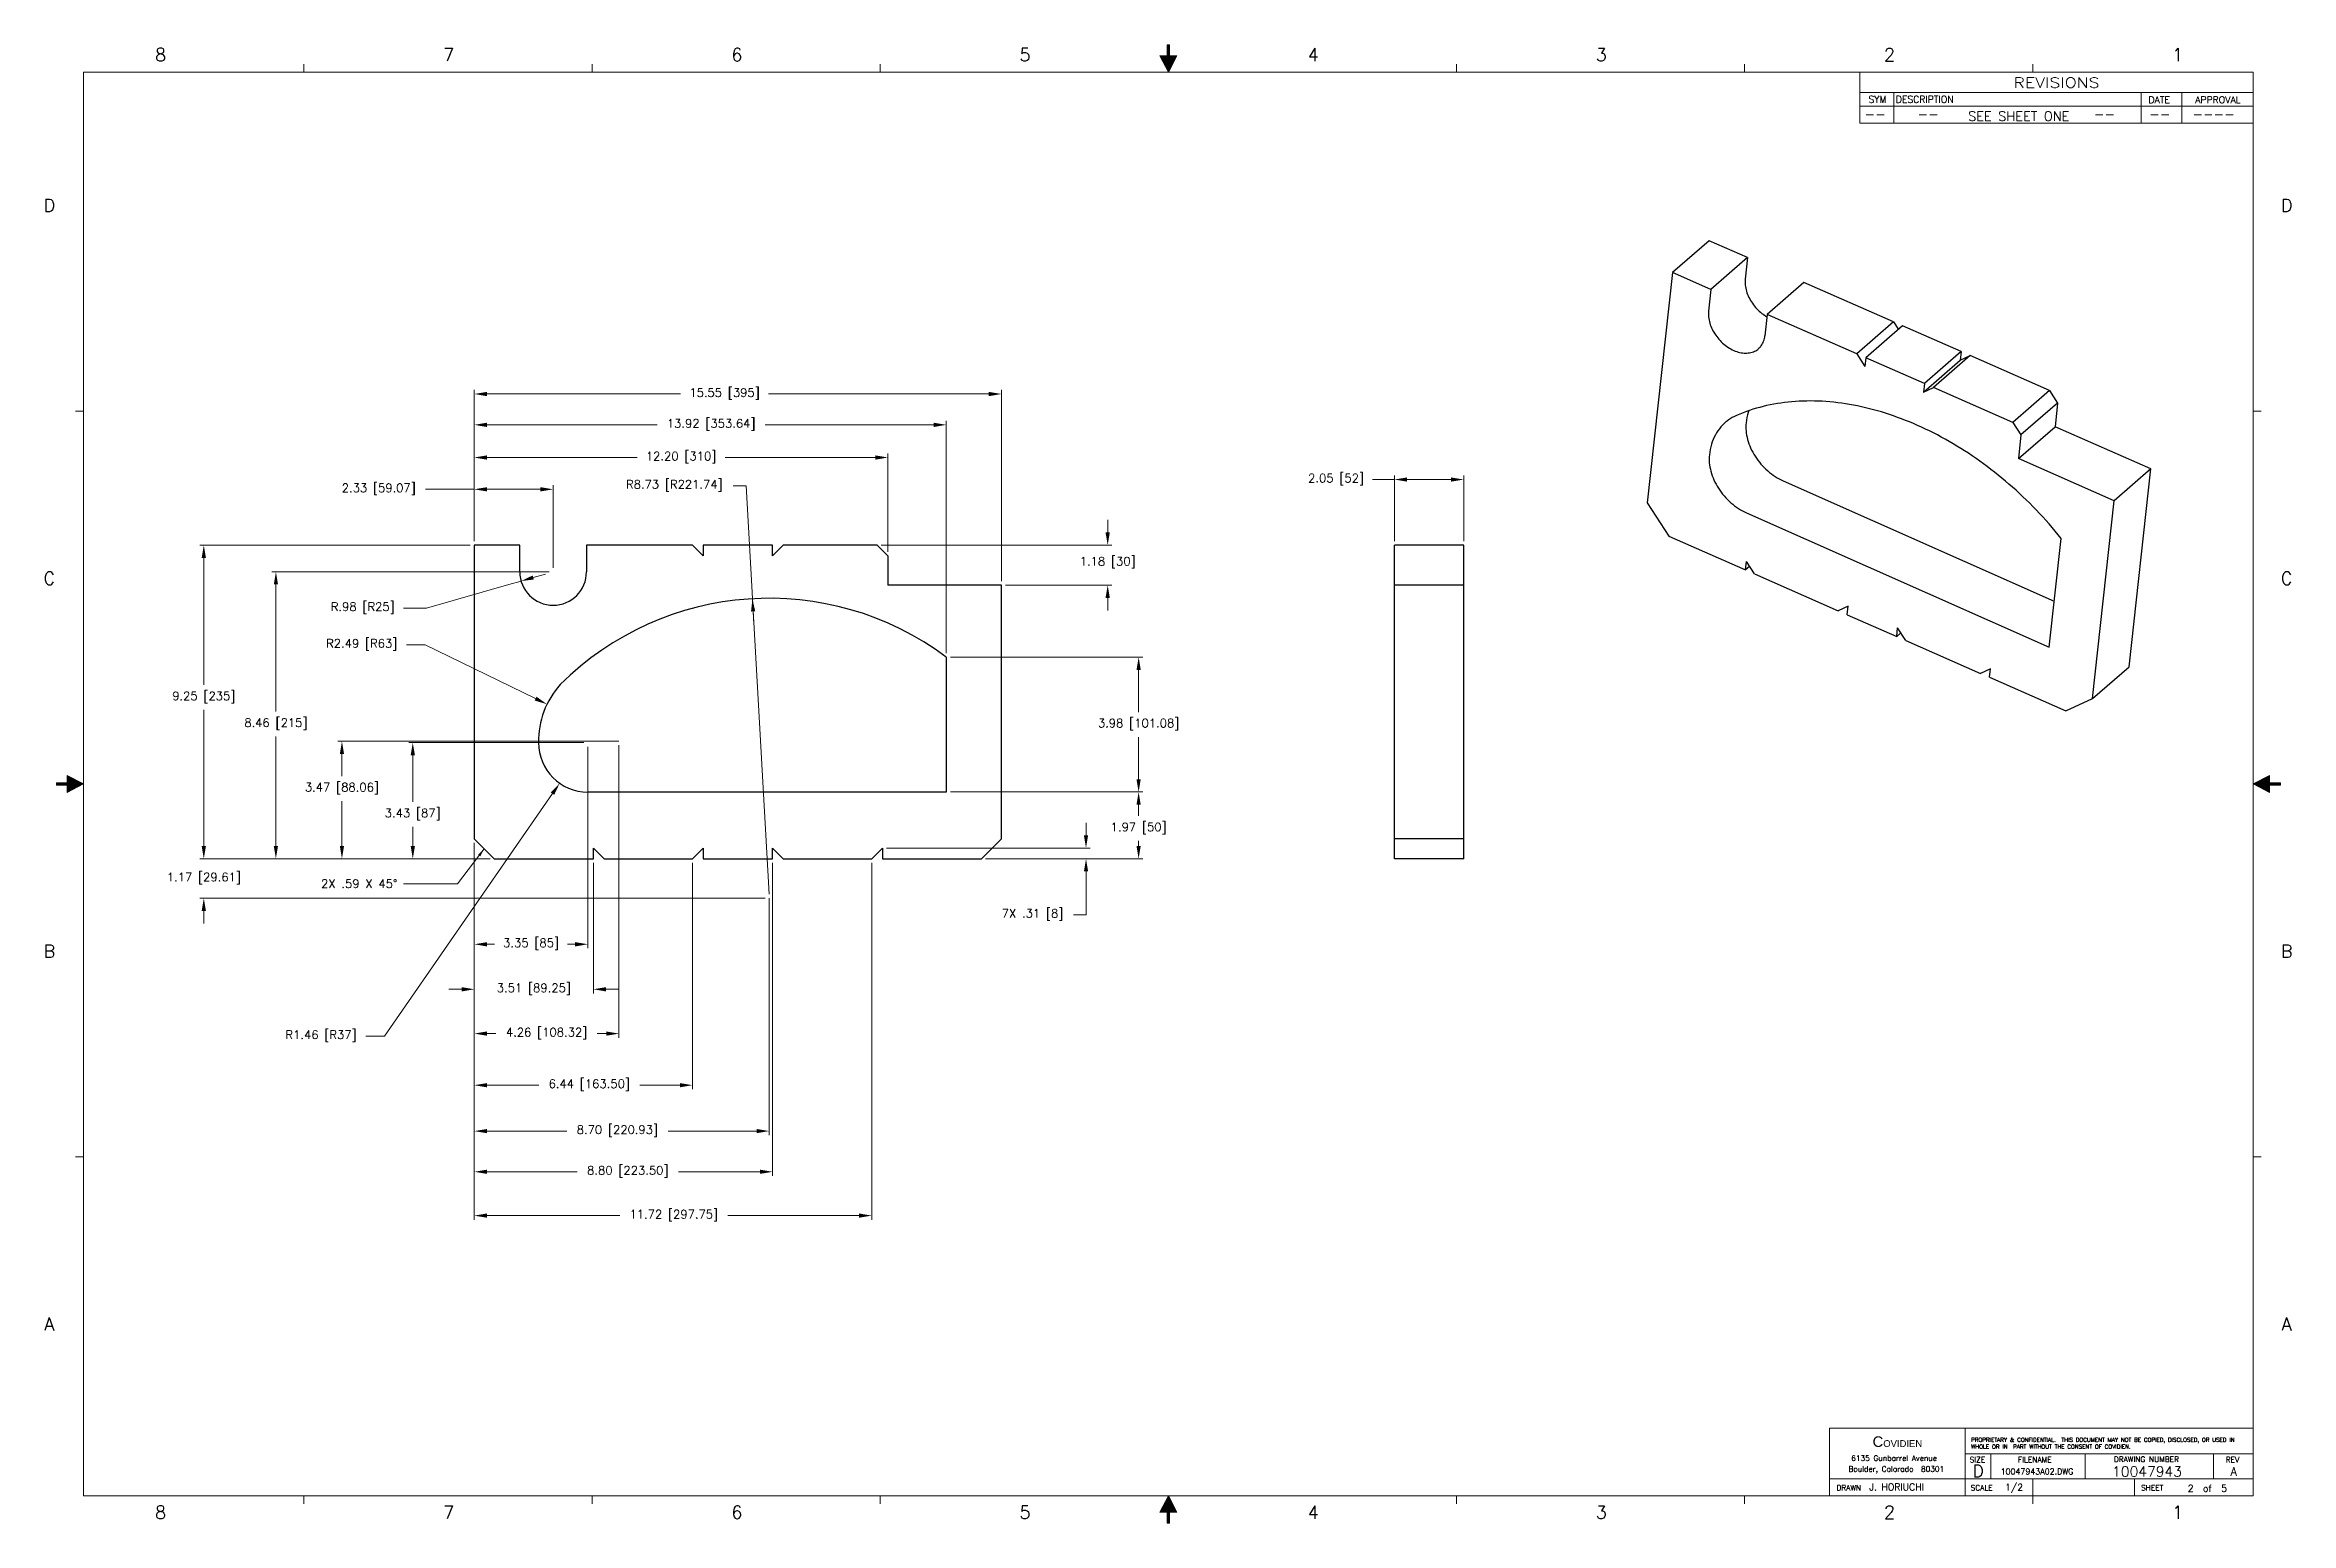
# Model space of a CAD drawing. Header units: inches. Extents: x -0.1 to 33.1, y 0.1 to 21.9.
import ezdxf
from ezdxf.enums import TextEntityAlignment as Align

# ---------------------------------------------------------------- set-up
doc = ezdxf.new("R2010")
doc.units = ezdxf.units.IN
doc.header["$LTSCALE"] = 1.87
doc.header["$MEASUREMENT"] = 0
doc.header["$PDMODE"] = 3
doc.header["$PDSIZE"] = 0.3125
doc.layers.get('0').update_dxf_attribs({"linetype": 'CONTINUOUS'})
doc.layers.get('Defpoints').update_dxf_attribs({"linetype": 'CONTINUOUS'})
for name, color, linetype in [('DIM', 7, 'CONTINUOUS'), ('DRAW', 4, 'CONTINUOUS'), ('OBJECT', 5, 'CONTINUOUS')]:
    doc.layers.add(name, color=color, linetype=linetype)
doc.styles.add('ROMANS', font='ROMANS.shx')
doc.styles.add('SIMPLEX', font='SIMPLEX')
doc.styles.get("Standard").update_dxf_attribs({"font": 'txt', "width": 0.8})
doc.styles.add('TB', font='SAS_____.PFB')
doc.dimstyles.get("Standard").update_dxf_attribs({"dimtxt": 0.15625, "dimasz": 0.1875, "dimexe": 0.18, "dimexo": 0.0625, "dimgap": 0.09, "dimtad": 0, "dimtih": 1, "dimtoh": 1, "dimzin": 4, "dimdsep": 46, "dimtxsty": 'Standard', "dimcen": 0.09, "dimadec": 0, "dimazin": 0, "dimtp": 0.01, "dimtm": 0.01, "dimtfac": 1, "dimtofl": 0, "dimtmove": 0, "dimatfit": 3, "dimfxl": 0, "dimtolj": 1, "dimtzin": 4, "dimarcsym": 0})

msp = doc.modelspace()

# ---------------------------------------------------------------- texts
at = {"layer": 'DIM', "lineweight": 0, "insert": (5.1261, 9.5292), "char_height": 0.125, "attachment_point": 6, "style": 'ROMANS'}
msp.add_mtext('\\A1;2X .59 X 45%%D', dxfattribs=at)

# ---------------------------------------------------------------- blocks, each defined once
blk = doc.blocks.new('PG-2')
at = {"layer": 'DIM', "style": 'ROMANS'}
for s, p in [('--', (-5.732, -0.691)), ('--', (-4.949, -0.69)), ('--', (-2.347, -0.69)), ('--', (-1.531, -0.69)), ('----', (-0.895, -0.689))]:
    blk.add_text(s, height=0.14, dxfattribs=at).set_placement(p)
blk.add_text('SEE SHEET ONE', height=0.14, dxfattribs=at).set_placement((-3.457, -0.72), align=Align.CENTER)
blk = doc.blocks.new('ANSI_D2')
at = {"layer": 'DIM', "lineweight": 0}
for p, q in [((26.7, 21.2), (32.5, 21.2)), ((26.7, 21.2), (32.5, 21.2)), ((26.7, 21), (32.5, 21)), ((26.7, 21), (32.5, 21)), ((27.2, 21.2), (27.2, 20.75)), ((27.2, 21.2), (27.2, 20.75)), ((30.85, 21.2), (30.85, 20.75)), ((30.85, 21.2), (30.85, 20.75)), ((31.45, 21.2), (31.45, 20.75)), ((31.45, 21.2), (31.45, 20.75))]:
    blk.add_line(p, q, dxfattribs=at)
at = {"layer": 'DRAW', "color": 5, "lineweight": 0}
for p, q in [((30.024, 1.12), (30.024, 0.75)), ((31.917, 1.12), (31.917, 0.75))]:
    blk.add_line(p, q, dxfattribs=at)
at = {"layer": 'OBJECT', "color": 5, "lineweight": 0}
for p, q in [((16.484, 21.902), (16.484, 21.741)), ((16.484, 21.902), (16.516, 21.902)), ((16.516, 21.902), (16.516, 21.741)), ((3.75, 21.5), (3.75, 21.62)), ((3.75, 21.5), (3.75, 21.62)), ((8, 21.5), (8, 21.62)), ((8, 21.5), (8, 21.62)), ((8, 21.5), (8, 21.62)), ((8, 21.5), (8, 21.62)), ((12.25, 21.5), (12.25, 21.62)), ((12.25, 21.5), (12.25, 21.62)), ((16.5, 21.5), (16.375, 21.741)), ((16.375, 21.741), (16.484, 21.741)), ((16.5, 21.806), (16.5, 21.5)), ((16.5, 21.5), (16.5, 21.806)), ((16.5, 21.5), (16.625, 21.741)), ((16.5, 21.62), (16.5, 21.5)), ((16.5, 21.62), (16.5, 21.5)), ((16.516, 21.741), (16.625, 21.741)), ((20.75, 21.5), (20.75, 21.62)), ((20.75, 21.5), (20.75, 21.62)), ((25, 21.5), (25, 21.62)), ((25, 21.5), (25, 21.62)), ((29.25, 21.5), (29.25, 21.62)), ((29.25, 21.5), (29.25, 21.62)), ((32.5, 21.5), (0.5, 21.5)), ((32.5, 21.5), (0.5, 21.5)), ((0.5, 21.5), (0.5, 0.5)), ((0.5, 21.5), (0.5, 0.5)), ((26.7, 21.5), (26.7, 20.75)), ((26.7, 21.5), (26.7, 20.75)), ((32.5, 0.5), (32.5, 21.5)), ((32.5, 0.5), (32.5, 21.5)), ((26.7, 20.75), (32.5, 20.75)), ((26.7, 20.75), (32.5, 20.75)), ((0.38, 16.5), (0.5, 16.5)), ((0.38, 16.5), (0.5, 16.5)), ((32.5, 16.5), (32.62, 16.5)), ((32.5, 16.5), (32.62, 16.5)), ((0.098, 11.016), (0.259, 11.016)), ((0.098, 11.016), (0.098, 10.984)), ((0.098, 10.984), (0.259, 10.984)), ((0.194, 11), (0.5, 11)), ((0.5, 11), (0.194, 11)), ((0.5, 11), (0.259, 11.125)), ((0.259, 11.125), (0.259, 11.016)), ((0.5, 11), (0.259, 10.875)), ((0.259, 10.984), (0.259, 10.875)), ((0.38, 11), (0.5, 11)), ((32.5, 11), (32.741, 11.125)), ((32.62, 11), (32.5, 11)), ((32.806, 11), (32.5, 11)), ((32.5, 11), (32.806, 11)), ((32.5, 11), (32.741, 10.875)), ((32.741, 11.125), (32.741, 11.016)), ((32.902, 11.016), (32.741, 11.016)), ((32.902, 10.984), (32.741, 10.984)), ((32.741, 10.984), (32.741, 10.875)), ((32.902, 11.016), (32.902, 10.984)), ((0.38, 5.5), (0.5, 5.5)), ((0.38, 5.5), (0.5, 5.5)), ((32.5, 5.5), (32.62, 5.5)), ((32.5, 5.5), (32.62, 5.5)), ((26.25, 1.5), (32.5, 1.5)), ((26.25, 1.5), (26.25, 0.5)), ((28.25, 1.5), (28.25, 0.5)), ((28.25, 1.12), (32.5, 1.12)), ((28.63, 1.12), (28.63, 0.75)), ((26.25, 0.75), (32.5, 0.75)), ((29.25, 0.75), (29.25, 0.5)), ((30.75, 0.75), (30.75, 0.5)), ((0.5, 0.5), (32.5, 0.5)), ((0.5, 0.5), (32.5, 0.5)), ((3.75, 0.38), (3.75, 0.5)), ((3.75, 0.38), (3.75, 0.5)), ((8, 0.38), (8, 0.5)), ((8, 0.38), (8, 0.5)), ((8, 0.38), (8, 0.5)), ((8, 0.38), (8, 0.5)), ((12.25, 0.38), (12.25, 0.5)), ((12.25, 0.38), (12.25, 0.5)), ((16.5, 0.5), (16.375, 0.259)), ((16.5, 0.38), (16.5, 0.5)), ((16.5, 0.194), (16.5, 0.5)), ((16.5, 0.5), (16.5, 0.194)), ((16.5, 0.5), (16.625, 0.259)), ((20.75, 0.38), (20.75, 0.5)), ((20.75, 0.38), (20.75, 0.5)), ((25, 0.38), (25, 0.5)), ((25, 0.38), (25, 0.5)), ((29.25, 0.38), (29.25, 0.5)), ((29.25, 0.38), (29.25, 0.5)), ((16.375, 0.259), (16.484, 0.259)), ((16.484, 0.098), (16.484, 0.259)), ((16.484, 0.098), (16.516, 0.098)), ((16.516, 0.098), (16.516, 0.259)), ((16.516, 0.259), (16.625, 0.259))]:
    blk.add_line(p, q, dxfattribs=at)
for points in [[(16.484, 21.902), (16.516, 21.902), (16.516, 21.741)], [(16.484, 21.902), (16.484, 21.741), (16.516, 21.741)], [(16.375, 21.741), (16.5, 21.5), (16.484, 21.741)], [(16.625, 21.741), (16.5, 21.5), (16.484, 21.741)], [(0.098, 11.016), (0.098, 10.984), (0.259, 10.984)], [(0.098, 11.016), (0.259, 11.016), (0.259, 10.984)], [(0.259, 11.125), (0.5, 11), (0.259, 11.016)], [(0.259, 10.875), (0.5, 11), (0.259, 11.016)], [(32.741, 11.125), (32.5, 11), (32.741, 11.016)], [(32.741, 10.875), (32.5, 11), (32.741, 11.016)], [(32.902, 11.016), (32.902, 10.984), (32.741, 10.984)], [(32.902, 11.016), (32.741, 11.016), (32.741, 10.984)], [(16.375, 0.259), (16.5, 0.5), (16.484, 0.259)], [(16.625, 0.259), (16.5, 0.5), (16.484, 0.259)], [(16.484, 0.098), (16.516, 0.098), (16.516, 0.259)], [(16.484, 0.098), (16.484, 0.259), (16.516, 0.259)]]:
    blk.add_solid(points, dxfattribs=at)
at = {"layer": 'OBJECT', "lineweight": 0}
blk.add_blockref('PG-2', (32.5, 21.5), dxfattribs=at)
at = {"layer": 'DIM', "lineweight": 0, "style": 'SIMPLEX', "width": 1.25}
blk.add_text('REVISIONS', height=0.15, dxfattribs=at).set_placement((29.6, 21.271), align=Align.CENTER)
blk.add_text('REVISIONS', height=0.15, dxfattribs=at).set_placement((29.6, 21.271), align=Align.CENTER)
at = {"layer": 'DIM', "lineweight": 0, "style": 'ROMANS'}
for s, height, p in [('SYM  DESCRIPTION ', 0.1, (26.826, 21.049)), ('DATE', 0.1, (30.956, 21.043)), ('APPROVAL', 0.1, (31.646, 21.043)), ('6135 Gunbarrel Avenue', 0.08, (26.571, 1.015)), ('Boulder, Colorado  80301', 0.08, (26.531, 0.856))]:
    blk.add_text(s, height=height, dxfattribs=at).set_placement(p)
at = {"layer": 'DIM', "color": 7, "lineweight": 0, "style": 'SIMPLEX'}
for s, p in [('SIZE', (28.319, 0.993)), ('FILENAME', (29.031, 0.993)), ('REV', (32.096, 0.993)), ('DRAWN', (26.354, 0.579)), ('SCALE', (28.334, 0.579)), ('SHEET', (30.847, 0.579))]:
    blk.add_text(s, height=0.08, dxfattribs=at).set_placement(p)
blk.add_text('DRAWING NUMBER', height=0.08, dxfattribs=at).set_placement((30.926, 0.999), align=Align.CENTER)
at = {"layer": 'DIM', "lineweight": 0, "insert": (26.887, 1.377), "char_height": 0.156, "width": 0.743, "attachment_point": 1, "style": 'TB'}
blk.add_mtext('C\\H0.1;OVIDIEN', dxfattribs=at)
at = {"layer": 'DIM', "color": 1, "lineweight": 0, "insert": (28.34, 1.356), "char_height": 0.06, "width": 4.22832, "attachment_point": 1, "style": 'SIMPLEX'}
blk.add_mtext('PROPRIETARY & CONFIDENTIAL.  THIS DOCUMENT MAY NOT BE COPIED, DISCLOSED, OR USED IN WHOLE OR IN  PART WITHOUT THE CONSENT OF COVIDIEN.', dxfattribs=at)
at = {"layer": 'DIM', "lineweight": 0, "style": 'ROMANS'}
blk.add_attdef('DRAWN_BY', (26.838, 0.58), '', height=0.1, dxfattribs=at)
for tag, height, p in [('SCALE', 0.1, (28.973, 0.619)), ('FILE_REF', 0.0852, (29.312, 0.859)), ('DWG-NO', 0.15, (30.935, 0.858)), ('SHT_NO', 0.1, (31.825, 0.611)), ('REV', 0.125, (32.214, 0.858))]:
    blk.add_attdef(tag, text='', height=height, dxfattribs=at).set_placement(p, align=Align.MIDDLE)
at = {"layer": 'OBJECT', "color": 5, "lineweight": 0, "style": 'SIMPLEX'}
for s, height, p in [('8', 0.19, (1.636, 21.662)), ('8', 0.19, (1.636, 21.662)), ('7', 0.19, (5.886, 21.662)), ('7', 0.19, (5.886, 21.662)), ('6', 0.19, (10.136, 21.662)), ('6', 0.19, (10.136, 21.662)), ('5', 0.19, (14.386, 21.662)), ('5', 0.19, (14.386, 21.662)), ('4', 0.19, (18.636, 21.662)), ('4', 0.19, (18.636, 21.662)), ('3', 0.19, (22.886, 21.662)), ('3', 0.19, (22.886, 21.662)), ('2', 0.19, (27.136, 21.662)), ('2', 0.19, (27.136, 21.662)), ('1', 0.19, (31.386, 21.662)), ('1', 0.19, (31.386, 21.662)), ('D', 0.19, (-0.006, 19.439)), ('D', 0.19, (-0.006, 19.439)), ('D', 0.19, (32.994, 19.439)), ('D', 0.19, (32.994, 19.439)), ('C', 0.19, (-0.006, 13.939)), ('C', 0.19, (-0.006, 13.939)), ('C', 0.19, (32.994, 13.939)), ('C', 0.19, (32.994, 13.939)), ('B', 0.19, (-0.006, 8.439)), ('B', 0.19, (-0.006, 8.439)), ('B', 0.19, (32.994, 8.439)), ('B', 0.19, (32.994, 8.439)), ('A', 0.19, (-0.006, 2.939)), ('A', 0.19, (-0.006, 2.939)), ('A', 0.19, (32.994, 2.939)), ('A', 0.19, (32.994, 2.939)), ('D', 0.18, (28.444, 0.775)), ('8', 0.19, (1.636, 0.162)), ('8', 0.19, (1.636, 0.162)), ('7', 0.19, (5.886, 0.162)), ('7', 0.19, (5.886, 0.162)), ('6', 0.19, (10.136, 0.162)), ('6', 0.19, (10.136, 0.162)), ('5', 0.19, (14.386, 0.162)), ('5', 0.19, (14.386, 0.162)), ('4', 0.19, (18.636, 0.162)), ('4', 0.19, (18.636, 0.162)), ('3', 0.19, (22.886, 0.162)), ('3', 0.19, (22.886, 0.162)), ('2', 0.19, (27.136, 0.162)), ('2', 0.19, (27.136, 0.162)), ('1', 0.19, (31.386, 0.162)), ('1', 0.19, (31.386, 0.162))]:
    blk.add_text(s, height=height, dxfattribs=at).set_placement(p, align=Align.CENTER)
blk = doc.blocks.new('*D2')
at = {"layer": 'Defpoints', "color": 0, "lineweight": 0}
for p in [(14.038, 16.753), (6.262, 14.523), (14.038, 13.933)]:
    blk.add_point(p, dxfattribs=at)
at = {"layer": 'DIM', "color": 0, "lineweight": 0}
for p, q in [((6.262, 14.583), (6.262, 16.813)), ((6.449, 16.753), (9.304, 16.753)), ((13.851, 16.753), (10.603, 16.753)), ((14.038, 13.993), (14.038, 16.813))]:
    blk.add_line(p, q, dxfattribs=at)
for points in [[(6.449, 16.784), (6.449, 16.721), (6.262, 16.753)], [(13.851, 16.784), (13.851, 16.721), (14.038, 16.753)]]:
    blk.add_solid(points, dxfattribs=at)
at = {"layer": 'DIM', "color": 0, "lineweight": 0, "insert": (9.954, 16.753), "char_height": 0.125, "attachment_point": 5, "style": 'ROMANS'}
blk.add_mtext('\\A1;15.55 [395]', dxfattribs=at)
blk = doc.blocks.new('*D3')
at = {"layer": 'Defpoints', "color": 0, "lineweight": 0}
for p in [(2.273, 14.523), (6.262, 14.523), (6.558, 9.897)]:
    blk.add_point(p, dxfattribs=at)
at = {"layer": 'DIM', "color": 0, "lineweight": 0}
for p, q in [((6.202, 14.523), (2.213, 14.523)), ((2.273, 14.336), (2.273, 12.463)), ((2.273, 10.084), (2.273, 12.093)), ((6.498, 9.897), (2.213, 9.897))]:
    blk.add_line(p, q, dxfattribs=at)
for points in [[(2.241, 14.336), (2.304, 14.336), (2.273, 14.523)], [(2.241, 10.084), (2.304, 10.084), (2.273, 9.897)]]:
    blk.add_solid(points, dxfattribs=at)
at = {"layer": 'DIM', "color": 0, "lineweight": 0, "insert": (2.273, 12.278), "char_height": 0.125, "attachment_point": 5, "style": 'ROMANS'}
blk.add_mtext('\\A1;9.25 [235]', dxfattribs=at)
blk = doc.blocks.new('*D4')
at = {"layer": 'Defpoints', "color": 0, "lineweight": 0}
for p in [(3.336, 14.13), (7.425, 14.13), (6.558, 9.897)]:
    blk.add_point(p, dxfattribs=at)
at = {"layer": 'DIM', "color": 0, "lineweight": 0}
for p, q in [((7.365, 14.13), (3.276, 14.13)), ((3.336, 13.943), (3.336, 12.069)), ((3.336, 10.084), (3.336, 11.699)), ((6.498, 9.897), (3.276, 9.897))]:
    blk.add_line(p, q, dxfattribs=at)
for points in [[(3.305, 13.943), (3.367, 13.943), (3.336, 14.13)], [(3.305, 10.084), (3.367, 10.084), (3.336, 9.897)]]:
    blk.add_solid(points, dxfattribs=at)
at = {"layer": 'DIM', "color": 0, "lineweight": 0, "insert": (3.336, 11.884), "char_height": 0.125, "attachment_point": 5, "style": 'ROMANS'}
blk.add_mtext('\\A1;8.46 [215]', dxfattribs=at)
blk = doc.blocks.new('*D5')
at = {"layer": 'Defpoints', "color": 0, "lineweight": 0}
for p in [(5.355, 11.61), (7.937, 11.61), (6.558, 9.897)]:
    blk.add_point(p, dxfattribs=at)
at = {"layer": 'DIM', "color": 0, "lineweight": 0}
for p, q in [((7.877, 11.61), (5.295, 11.61)), ((5.355, 11.423), (5.355, 10.737)), ((5.355, 10.084), (5.355, 10.366)), ((6.498, 9.897), (5.295, 9.897))]:
    blk.add_line(p, q, dxfattribs=at)
for points in [[(5.324, 11.423), (5.387, 11.423), (5.355, 11.61)], [(5.324, 10.084), (5.387, 10.084), (5.355, 9.897)]]:
    blk.add_solid(points, dxfattribs=at)
at = {"layer": 'DIM', "color": 0, "lineweight": 0, "insert": (5.355, 10.551), "char_height": 0.125, "attachment_point": 5, "style": 'ROMANS'}
blk.add_mtext('\\A1;3.43 [87]', dxfattribs=at)
blk = doc.blocks.new('*D6')
at = {"layer": 'Defpoints', "color": 0, "lineweight": 0}
for p in [(4.31, 11.631), (8.455, 11.631), (6.558, 9.897)]:
    blk.add_point(p, dxfattribs=at)
at = {"layer": 'DIM', "color": 0, "lineweight": 0}
for p, q in [((8.395, 11.631), (4.25, 11.631)), ((4.31, 11.444), (4.31, 11.118)), ((4.31, 10.084), (4.31, 10.747)), ((6.498, 9.897), (4.25, 9.897))]:
    blk.add_line(p, q, dxfattribs=at)
for points in [[(4.279, 11.444), (4.341, 11.444), (4.31, 11.631)], [(4.279, 10.084), (4.341, 10.084), (4.31, 9.897)]]:
    blk.add_solid(points, dxfattribs=at)
at = {"layer": 'DIM', "color": 0, "lineweight": 0, "insert": (4.31, 10.932), "char_height": 0.125, "attachment_point": 5, "style": 'ROMANS'}
blk.add_mtext('\\A1;3.47 [88.06]', dxfattribs=at)
blk = doc.blocks.new('*D7')
at = {"layer": 'Defpoints', "color": 0, "lineweight": 0}
for p in [(7.937, 11.61), (6.262, 10.193), (7.937, 8.636)]:
    blk.add_point(p, dxfattribs=at)
at = {"layer": 'DIM', "color": 0, "lineweight": 0}
for p, q in [((7.937, 11.55), (7.937, 8.576)), ((6.262, 10.133), (6.262, 8.576)), ((6.449, 8.636), (6.56, 8.636)), ((7.75, 8.636), (7.639, 8.636))]:
    blk.add_line(p, q, dxfattribs=at)
for points in [[(6.449, 8.667), (6.449, 8.604), (6.262, 8.636)], [(7.75, 8.667), (7.75, 8.604), (7.937, 8.636)]]:
    blk.add_solid(points, dxfattribs=at)
at = {"layer": 'DIM', "color": 0, "lineweight": 0, "insert": (7.1, 8.636), "char_height": 0.125, "attachment_point": 5, "style": 'ROMANS'}
blk.add_mtext('\\A1;3.35 [85]', dxfattribs=at)
blk = doc.blocks.new('*D8')
at = {"layer": 'Defpoints', "color": 0, "lineweight": 0}
for p in [(8.395, 11.631), (6.262, 10.193), (8.395, 7.318)]:
    blk.add_point(p, dxfattribs=at)
at = {"layer": 'DIM', "color": 0, "lineweight": 0}
for p, q in [((8.395, 11.571), (8.395, 7.258)), ((6.262, 10.133), (6.262, 7.258)), ((6.449, 7.318), (6.581, 7.318)), ((8.208, 7.318), (8.076, 7.318))]:
    blk.add_line(p, q, dxfattribs=at)
for points in [[(6.449, 7.35), (6.449, 7.287), (6.262, 7.318)], [(8.208, 7.35), (8.208, 7.287), (8.395, 7.318)]]:
    blk.add_solid(points, dxfattribs=at)
at = {"layer": 'DIM', "color": 0, "lineweight": 0, "insert": (7.329, 7.318), "char_height": 0.125, "attachment_point": 5, "style": 'ROMANS'}
blk.add_mtext('\\A1;4.26 [108.32]', dxfattribs=at)
blk = doc.blocks.new('*D9')
at = {"layer": 'Defpoints', "color": 0, "lineweight": 0}
for p in [(6.262, 10.193), (8.019, 9.897), (8.019, 7.972)]:
    blk.add_point(p, dxfattribs=at)
at = {"layer": 'DIM', "color": 0, "lineweight": 0}
for p, q in [((6.262, 10.133), (6.262, 7.912)), ((8.019, 9.837), (8.019, 7.912)), ((6.075, 7.972), (5.888, 7.972)), ((8.206, 7.972), (8.393, 7.972))]:
    blk.add_line(p, q, dxfattribs=at)
for points in [[(6.075, 8.003), (6.075, 7.94), (6.262, 7.972)], [(8.206, 8.003), (8.206, 7.94), (8.019, 7.972)]]:
    blk.add_solid(points, dxfattribs=at)
at = {"layer": 'DIM', "color": 0, "lineweight": 0, "insert": (7.141, 7.972), "char_height": 0.125, "attachment_point": 5, "style": 'ROMANS'}
blk.add_mtext('\\A1;3.51 [89.25]', dxfattribs=at)
blk = doc.blocks.new('*D10')
at = {"layer": 'Defpoints', "color": 0, "lineweight": 0}
for p in [(6.262, 10.193), (9.481, 9.897), (9.481, 6.557)]:
    blk.add_point(p, dxfattribs=at)
at = {"layer": 'DIM', "color": 0, "lineweight": 0}
for p, q in [((6.262, 10.133), (6.262, 6.497)), ((9.481, 9.837), (9.481, 6.497)), ((6.449, 6.557), (7.213, 6.557)), ((9.294, 6.557), (8.702, 6.557))]:
    blk.add_line(p, q, dxfattribs=at)
for points in [[(6.449, 6.588), (6.449, 6.526), (6.262, 6.557)], [(9.294, 6.588), (9.294, 6.526), (9.481, 6.557)]]:
    blk.add_solid(points, dxfattribs=at)
at = {"layer": 'DIM', "color": 0, "lineweight": 0, "insert": (7.958, 6.557), "char_height": 0.125, "attachment_point": 5, "style": 'ROMANS'}
blk.add_mtext('\\A1;6.44 [163.50]', dxfattribs=at)
blk = doc.blocks.new('*D11')
at = {"layer": 'Defpoints', "color": 0, "lineweight": 0}
for p in [(6.262, 10.193), (10.662, 9.897), (10.662, 5.28)]:
    blk.add_point(p, dxfattribs=at)
at = {"layer": 'DIM', "color": 0, "lineweight": 0}
for p, q in [((6.262, 10.133), (6.262, 5.22)), ((10.662, 9.837), (10.662, 5.22)), ((6.449, 5.28), (7.78, 5.28)), ((10.475, 5.28), (9.275, 5.28))]:
    blk.add_line(p, q, dxfattribs=at)
for points in [[(6.449, 5.311), (6.449, 5.249), (6.262, 5.28)], [(10.475, 5.311), (10.475, 5.249), (10.662, 5.28)]]:
    blk.add_solid(points, dxfattribs=at)
at = {"layer": 'DIM', "color": 0, "lineweight": 0, "insert": (8.527, 5.28), "char_height": 0.125, "attachment_point": 5, "style": 'ROMANS'}
blk.add_mtext('\\A1;8.80 [223.50]', dxfattribs=at)
blk = doc.blocks.new('*D12')
at = {"layer": 'Defpoints', "color": 0, "lineweight": 0}
for p in [(6.262, 10.193), (12.124, 9.897), (12.124, 4.633)]:
    blk.add_point(p, dxfattribs=at)
at = {"layer": 'DIM', "color": 0, "lineweight": 0}
for p, q in [((6.262, 10.133), (6.262, 4.573)), ((12.124, 9.837), (12.124, 4.573)), ((6.449, 4.633), (8.407, 4.633)), ((11.937, 4.633), (10.003, 4.633))]:
    blk.add_line(p, q, dxfattribs=at)
for points in [[(6.449, 4.665), (6.449, 4.602), (6.262, 4.633)], [(11.937, 4.665), (11.937, 4.602), (12.124, 4.633)]]:
    blk.add_solid(points, dxfattribs=at)
at = {"layer": 'DIM', "color": 0, "lineweight": 0, "insert": (9.205, 4.633), "char_height": 0.125, "attachment_point": 5, "style": 'ROMANS'}
blk.add_mtext('\\A1;11.72 [297.75]', dxfattribs=at)
blk = doc.blocks.new('*D13')
at = {"layer": 'Defpoints', "color": 0, "lineweight": 0}
for p in [(13.224, 16.298), (6.262, 14.523), (13.224, 12.871)]:
    blk.add_point(p, dxfattribs=at)
at = {"layer": 'DIM', "color": 0, "lineweight": 0}
for p, q in [((6.262, 14.583), (6.262, 16.358)), ((6.449, 16.298), (8.958, 16.298)), ((13.037, 16.298), (10.555, 16.298)), ((13.224, 12.931), (13.224, 16.358))]:
    blk.add_line(p, q, dxfattribs=at)
for points in [[(6.449, 16.329), (6.449, 16.266), (6.262, 16.298)], [(13.037, 16.329), (13.037, 16.266), (13.224, 16.298)]]:
    blk.add_solid(points, dxfattribs=at)
at = {"layer": 'DIM', "color": 0, "lineweight": 0, "insert": (9.756, 16.298), "char_height": 0.125, "attachment_point": 5, "style": 'ROMANS'}
blk.add_mtext('\\A1;13.92 [353.64]', dxfattribs=at)
blk = doc.blocks.new('*D14')
at = {"layer": 'Defpoints', "color": 0, "lineweight": 0}
for p in [(6.262, 10.193), (10.612, 9.375), (10.612, 5.88)]:
    blk.add_point(p, dxfattribs=at)
at = {"layer": 'DIM', "color": 0, "lineweight": 0}
for p, q in [((6.262, 10.133), (6.262, 5.82)), ((10.612, 9.315), (10.612, 5.82)), ((6.449, 5.88), (7.626, 5.88)), ((10.425, 5.88), (9.121, 5.88))]:
    blk.add_line(p, q, dxfattribs=at)
for points in [[(6.449, 5.911), (6.449, 5.849), (6.262, 5.88)], [(10.425, 5.911), (10.425, 5.849), (10.612, 5.88)]]:
    blk.add_solid(points, dxfattribs=at)
at = {"layer": 'DIM', "color": 0, "lineweight": 0, "insert": (8.373, 5.88), "char_height": 0.125, "attachment_point": 5, "style": 'ROMANS'}
blk.add_mtext('\\A1;8.70 [220.93]', dxfattribs=at)
blk = doc.blocks.new('*D15')
at = {"layer": 'Defpoints', "color": 0, "lineweight": 0}
for p in [(12.281, 10.055), (15.285, 10.055), (13.743, 9.897)]:
    blk.add_point(p, dxfattribs=at)
at = {"layer": 'DIM', "color": 0, "lineweight": 0}
for p, q in [((15.285, 10.242), (15.285, 10.429)), ((12.341, 10.055), (15.345, 10.055)), ((13.803, 9.897), (15.345, 9.897)), ((15.285, 9.71), (15.285, 9.072)), ((15.285, 9.072), (15.098, 9.072))]:
    blk.add_line(p, q, dxfattribs=at)
for points in [[(15.254, 10.242), (15.316, 10.242), (15.285, 10.055)], [(15.254, 9.71), (15.316, 9.71), (15.285, 9.897)]]:
    blk.add_solid(points, dxfattribs=at)
at = {"layer": 'DIM', "color": 0, "lineweight": 0, "insert": (14.496, 9.072), "char_height": 0.125, "attachment_point": 5, "style": 'ROMANS'}
blk.add_mtext('\\A1;7X .31 [8]', dxfattribs=at)
blk = doc.blocks.new('*D16')
at = {"layer": 'Defpoints', "color": 0, "lineweight": 0}
for p in [(13.224, 10.882), (16.061, 10.882), (13.743, 9.897)]:
    blk.add_point(p, dxfattribs=at)
at = {"layer": 'DIM', "color": 0, "lineweight": 0}
for p, q in [((13.284, 10.882), (16.121, 10.882)), ((16.061, 10.695), (16.061, 10.531)), ((16.061, 10.084), (16.061, 10.16)), ((13.803, 9.897), (16.121, 9.897))]:
    blk.add_line(p, q, dxfattribs=at)
for points in [[(16.03, 10.695), (16.092, 10.695), (16.061, 10.882)], [(16.03, 10.084), (16.092, 10.084), (16.061, 9.897)]]:
    blk.add_solid(points, dxfattribs=at)
at = {"layer": 'DIM', "color": 0, "lineweight": 0, "insert": (16.061, 10.345), "char_height": 0.125, "attachment_point": 5, "style": 'ROMANS'}
blk.add_mtext('\\A1;1.97 [50]', dxfattribs=at)
blk = doc.blocks.new('*D17')
at = {"layer": 'Defpoints', "color": 0, "lineweight": 0}
for p in [(13.224, 12.871), (16.061, 12.871), (13.224, 10.882)]:
    blk.add_point(p, dxfattribs=at)
at = {"layer": 'DIM', "color": 0, "lineweight": 0}
for p, q in [((13.284, 12.871), (16.121, 12.871)), ((16.061, 12.684), (16.061, 12.062)), ((16.061, 11.069), (16.061, 11.691)), ((13.284, 10.882), (16.121, 10.882))]:
    blk.add_line(p, q, dxfattribs=at)
for points in [[(16.03, 12.684), (16.092, 12.684), (16.061, 12.871)], [(16.03, 11.069), (16.092, 11.069), (16.061, 10.882)]]:
    blk.add_solid(points, dxfattribs=at)
at = {"layer": 'DIM', "color": 0, "lineweight": 0, "insert": (16.061, 11.877), "char_height": 0.125, "attachment_point": 5, "style": 'ROMANS'}
blk.add_mtext('\\A1;3.98 [101.08]', dxfattribs=at)
blk = doc.blocks.new('*D18')
at = {"layer": 'Defpoints', "color": 0, "lineweight": 0}
for p in [(7.425, 15.347), (6.262, 14.523), (7.425, 14.13)]:
    blk.add_point(p, dxfattribs=at)
at = {"layer": 'DIM', "color": 0, "lineweight": 0}
for p, q in [((6.262, 15.347), (5.541, 15.347)), ((6.262, 14.583), (6.262, 15.407)), ((7.238, 15.347), (6.449, 15.347)), ((7.425, 14.19), (7.425, 15.407))]:
    blk.add_line(p, q, dxfattribs=at)
for points in [[(6.449, 15.378), (6.449, 15.316), (6.262, 15.347)], [(7.238, 15.378), (7.238, 15.316), (7.425, 15.347)]]:
    blk.add_solid(points, dxfattribs=at)
at = {"layer": 'DIM', "color": 0, "lineweight": 0, "insert": (4.853, 15.347), "char_height": 0.125, "attachment_point": 5, "style": 'ROMANS'}
blk.add_mtext('\\A1;2.33 [59.07]', dxfattribs=at)
blk = doc.blocks.new('*D19')
at = {"layer": 'Defpoints', "color": 0, "lineweight": 0}
for p in [(6.558, 9.897), (2.273, 9.315), (10.612, 9.315)]:
    blk.add_point(p, dxfattribs=at)
at = {"layer": 'DIM', "color": 0, "lineweight": 0}
for p, q in [((2.273, 10.084), (2.273, 10.271)), ((6.498, 9.897), (2.213, 9.897)), ((10.552, 9.315), (2.213, 9.315)), ((2.273, 9.128), (2.273, 8.941))]:
    blk.add_line(p, q, dxfattribs=at)
for points in [[(2.241, 10.084), (2.304, 10.084), (2.273, 9.897)], [(2.241, 9.128), (2.304, 9.128), (2.273, 9.315)]]:
    blk.add_solid(points, dxfattribs=at)
at = {"layer": 'DIM', "color": 0, "lineweight": 0, "insert": (2.273, 9.606), "char_height": 0.125, "attachment_point": 5, "style": 'ROMANS'}
blk.add_mtext('\\A1;1.17 [29.61]', dxfattribs=at)
blk = doc.blocks.new('*D20')
at = {"layer": 'Defpoints', "color": 0, "lineweight": 0}
for p in [(10.365, 13.732), (10.612, 9.375)]:
    blk.add_point(p, dxfattribs=at)
at = {"layer": 'DIM', "color": 0, "lineweight": 0}
for p, q in [((10.083, 15.4), (10.27, 15.4)), ((10.27, 15.4), (10.354, 13.919)), ((10.365, 13.732), (10.354, 13.919)), ((10.612, 9.375), (10.365, 13.732)), ((10.375, 13.546), (10.386, 13.359))]:
    blk.add_line(p, q, dxfattribs=at)
blk.add_solid([(10.406, 13.548), (10.344, 13.544), (10.365, 13.732)], dxfattribs=at)
at = {"layer": 'DIM', "color": 0, "lineweight": 0, "insert": (9.213, 15.4), "char_height": 0.125, "attachment_point": 5, "style": 'ROMANS'}
blk.add_mtext('\\A1;R8.73 [R221.74]', dxfattribs=at)
blk = doc.blocks.new('*D21')
at = {"layer": 'Defpoints', "color": 0, "lineweight": 0}
for p in [(7.937, 11.61), (7.522, 11.011)]:
    blk.add_point(p, dxfattribs=at)
at = {"layer": 'DIM', "color": 0, "lineweight": 0}
for p, q in [((4.937, 7.281), (7.416, 10.858)), ((4.664, 7.281), (4.937, 7.281))]:
    blk.add_line(p, q, dxfattribs=at)
blk.add_solid([(7.39, 10.875), (7.441, 10.84), (7.522, 11.011)], dxfattribs=at)
at = {"layer": 'DIM', "color": 0, "lineweight": 0, "insert": (4.002, 7.281), "char_height": 0.125, "attachment_point": 5, "style": 'ROMANS'}
blk.add_mtext('\\A1;R1.46 [R37]', dxfattribs=at)
blk = doc.blocks.new('*D22')
at = {"layer": 'Defpoints', "color": 0, "lineweight": 0}
for p in [(7.335, 12.177), (8.455, 11.631)]:
    blk.add_point(p, dxfattribs=at)
at = {"layer": 'DIM', "color": 0, "lineweight": 0}
for p, q in [((5.264, 13.053), (5.538, 13.053)), ((5.538, 13.053), (7.167, 12.259))]:
    blk.add_line(p, q, dxfattribs=at)
blk.add_solid([(7.18, 12.287), (7.153, 12.231), (7.335, 12.177)], dxfattribs=at)
at = {"layer": 'DIM', "color": 0, "lineweight": 0, "insert": (4.602, 13.053), "char_height": 0.125, "attachment_point": 5, "style": 'ROMANS'}
blk.add_mtext('\\A1;R2.49 [R63]', dxfattribs=at)
blk = doc.blocks.new('*D23')
at = {"layer": 'Defpoints', "color": 0, "lineweight": 0}
for p in [(6.952, 13.994), (7.425, 14.13)]:
    blk.add_point(p, dxfattribs=at)
at = {"layer": 'DIM', "color": 0, "lineweight": 0}
for p, q in [((5.556, 13.595), (6.772, 13.943)), ((6.952, 13.994), (6.772, 13.943)), ((7.132, 14.046), (7.312, 14.097)), ((5.22, 13.595), (5.556, 13.595))]:
    blk.add_line(p, q, dxfattribs=at)
blk.add_solid([(7.123, 14.076), (7.14, 14.016), (6.952, 13.994)], dxfattribs=at)
at = {"layer": 'DIM', "color": 0, "lineweight": 0, "insert": (4.618, 13.595), "char_height": 0.125, "attachment_point": 5, "style": 'ROMANS'}
blk.add_mtext('\\A1;R.98 [R25]', dxfattribs=at)
blk = doc.blocks.new('*D24')
at = {"layer": 'Defpoints', "color": 0, "lineweight": 0}
for p in [(20.857, 15.491), (19.834, 14.523), (20.857, 14.523)]:
    blk.add_point(p, dxfattribs=at)
at = {"layer": 'DIM', "color": 0, "lineweight": 0}
for p, q in [((19.834, 15.491), (19.513, 15.491)), ((19.834, 14.583), (19.834, 15.551)), ((20.67, 15.491), (20.021, 15.491)), ((20.857, 14.583), (20.857, 15.551))]:
    blk.add_line(p, q, dxfattribs=at)
for points in [[(20.021, 15.522), (20.021, 15.46), (19.834, 15.491)], [(20.67, 15.522), (20.67, 15.46), (20.857, 15.491)]]:
    blk.add_solid(points, dxfattribs=at)
at = {"layer": 'DIM', "color": 0, "lineweight": 0, "insert": (18.973, 15.491), "char_height": 0.125, "attachment_point": 5, "style": 'ROMANS'}
blk.add_mtext('\\A1;2.05 [52]', dxfattribs=at)
blk = doc.blocks.new('*D26')
at = {"layer": 'Defpoints', "color": 0, "lineweight": 0}
for p in [(12.364, 15.816), (6.262, 14.523), (12.364, 14.366)]:
    blk.add_point(p, dxfattribs=at)
at = {"layer": 'DIM', "color": 0, "lineweight": 0}
for p, q in [((6.262, 14.583), (6.262, 15.876)), ((6.449, 15.816), (8.663, 15.816)), ((12.177, 15.816), (9.963, 15.816)), ((12.364, 14.426), (12.364, 15.876))]:
    blk.add_line(p, q, dxfattribs=at)
for points in [[(6.449, 15.847), (6.449, 15.784), (6.262, 15.816)], [(12.177, 15.847), (12.177, 15.784), (12.364, 15.816)]]:
    blk.add_solid(points, dxfattribs=at)
at = {"layer": 'DIM', "color": 0, "lineweight": 0, "insert": (9.313, 15.816), "char_height": 0.125, "attachment_point": 5, "style": 'ROMANS'}
blk.add_mtext('\\A1;12.20 [310]', dxfattribs=at)
blk = doc.blocks.new('*D27')
at = {"layer": 'Defpoints', "color": 0, "lineweight": 0}
for p in [(12.206, 14.523), (15.605, 14.523), (14.038, 13.933)]:
    blk.add_point(p, dxfattribs=at)
at = {"layer": 'DIM', "color": 0, "lineweight": 0}
for p, q in [((15.605, 14.71), (15.605, 14.897)), ((12.266, 14.523), (15.665, 14.523)), ((14.098, 13.933), (15.665, 13.933)), ((15.605, 13.746), (15.605, 13.559))]:
    blk.add_line(p, q, dxfattribs=at)
for points in [[(15.573, 14.71), (15.636, 14.71), (15.605, 14.523)], [(15.573, 13.746), (15.636, 13.746), (15.605, 13.933)]]:
    blk.add_solid(points, dxfattribs=at)
at = {"layer": 'DIM', "color": 0, "lineweight": 0, "insert": (15.605, 14.265), "char_height": 0.125, "attachment_point": 5, "style": 'ROMANS'}
blk.add_mtext('\\A1;1.18 [30]', dxfattribs=at)

# ---------------------------------------------------------------- dimensions: what is measured, and where the dimension line sits
at = {"layer": 'DIM', "lineweight": 0}
for base, p1, p2, picture, middle in [((14.0381, 16.7527), (6.2625, 14.5234), (14.0381, 13.9328), '*D2', (9.9536, 16.7527)), ((13.224, 16.2976), (6.2625, 14.5234), (13.224, 12.8714), '*D13', (9.7564, 16.2976)), ((20.8574, 15.4912), (19.8338, 14.5234), (20.8574, 14.5234), '*D24', (18.9735, 15.4912)), ((7.4252, 15.3471), (6.2625, 14.5234), (7.4252, 14.1297), '*D18', (4.8529, 15.3471)), ((9.481, 6.5573), (6.2625, 10.1926), (9.481, 9.8974), '*D10', (7.9577, 6.5573)), ((10.6621, 5.2799), (6.2625, 10.1926), (10.6621, 9.8974), '*D11', (8.5275, 5.2799)), ((12.1237, 4.6335), (6.2625, 10.1926), (12.1237, 9.8974), '*D12', (9.205, 4.6335)), ((10.6115, 5.8801), (6.2625, 10.1926), (10.6115, 9.3746), '*D14', (8.3735, 5.8801))]:
    dim = msp.add_linear_dim(base=base, p1=p1, p2=p2, dimstyle='Standard', override={"dimtxt": 0.125, "dimasz": 0.187, "dimexe": 0.06, "dimexo": 0.06, "dimlfac": 2, "dimdsep": 0, "dimtxsty": 'ROMANS', "dimcen": 0, "dimtp": 0, "dimtm": 0, "dimtzin": 0, "dimlwd": 0, "dimlwe": 0}, dxfattribs=at)
    dim.commit()
    dim.dimension.update_dxf_attribs({"geometry": picture, "text_midpoint": middle, "dimtype": 160})
for base, p1, p2, picture, middle in [((12.3635, 15.8156), (6.2625, 14.5234), (12.3635, 14.3659), '*D26', (9.313, 15.8156)), ((8.3949, 7.3184), (6.2625, 10.1926), (8.3949, 11.6308), '*D8', (7.3287, 7.3184)), ((7.9372, 8.6356), (6.2625, 10.1926), (7.9372, 11.61), '*D7', (7.0998, 8.6356)), ((8.0194, 7.9716), (6.2625, 10.1926), (8.0194, 9.8974), '*D9', (7.1409, 7.9716))]:
    dim = msp.add_linear_dim(base=base, p1=p1, p2=p2, dimstyle='Standard', override={"dimtxt": 0.125, "dimasz": 0.187, "dimexe": 0.06, "dimexo": 0.06, "dimlfac": 2, "dimdsep": 0, "dimtxsty": 'ROMANS', "dimcen": 0, "dimtp": 0, "dimtm": 0, "dimtzin": 0, "dimlwd": 0, "dimlwe": 0}, dxfattribs=at)
    dim.commit()
    dim.dimension.update_dxf_attribs({"geometry": picture, "text_midpoint": middle})
for center, mpoint, override, picture, middle in [((10.6115, 9.3746), (10.3646, 13.7325), {"dimtxt": 0.125, "dimasz": 0.187, "dimexe": 0.06, "dimexo": 0.06, "dimlfac": 2, "dimdsep": 0, "dimtxsty": 'ROMANS', "dimcen": 0.06, "dimtp": 0, "dimtm": 0, "dimtofl": 1, "dimtmove": 1, "dimtzin": 0, "dimlwd": 0, "dimlwe": 0}, '*D20', (10.2701, 15.4)), ((7.4252, 14.1297), (6.9521, 13.9942), {"dimtxt": 0.125, "dimasz": 0.187, "dimexe": 0.06, "dimexo": 0.06, "dimlfac": 2, "dimdsep": 0, "dimtxsty": 'ROMANS', "dimcen": 0, "dimtp": 0, "dimtm": 0, "dimtzin": 0, "dimlwd": 0, "dimlwe": 0}, '*D23', (4.6182, 13.5946)), ((8.4549, 11.6308), (7.3347, 12.1768), {"dimtxt": 0.125, "dimasz": 0.187, "dimexe": 0.06, "dimexo": 0.06, "dimlfac": 2, "dimdsep": 0, "dimtxsty": 'ROMANS', "dimcen": 0, "dimtp": 0, "dimtm": 0, "dimtzin": 0, "dimlwd": 0, "dimlwe": 0}, '*D22', (4.6025, 13.0526)), ((7.9372, 11.61), (7.5223, 11.0113), {"dimtxt": 0.125, "dimasz": 0.187, "dimexe": 0.06, "dimexo": 0.06, "dimlfac": 2, "dimdsep": 0, "dimtxsty": 'ROMANS', "dimcen": 0, "dimtp": 0, "dimtm": 0, "dimtzin": 0, "dimlwd": 0, "dimlwe": 0}, '*D21', (4.0021, 7.2812))]:
    dim = msp.add_radius_dim(center=center, mpoint=mpoint, dimstyle='Standard', override=override, dxfattribs=at)
    dim.commit()
    dim.dimension.update_dxf_attribs({"geometry": picture, "text_midpoint": middle, "dimtype": 164})
for base, p1, p2, override, picture, middle in [((15.6047, 14.5234), (14.0381, 13.9328), (12.206, 14.5234), {"dimtxt": 0.125, "dimasz": 0.187, "dimexe": 0.06, "dimexo": 0.06, "dimlfac": 2, "dimdsep": 0, "dimtxsty": 'ROMANS', "dimcen": 0, "dimtp": 0, "dimtm": 0, "dimtzin": 0, "dimlwd": 0, "dimlwe": 0}, '*D27', (15.6047, 14.2646)), ((2.2726, 14.5234), (6.5578, 9.8974), (6.2625, 14.5234), {"dimtxt": 0.125, "dimasz": 0.187, "dimexe": 0.06, "dimexo": 0.06, "dimlfac": 2, "dimdsep": 0, "dimtxsty": 'ROMANS', "dimcen": 0, "dimtp": 0, "dimtm": 0, "dimtzin": 0, "dimlwd": 0, "dimlwe": 0}, '*D3', (2.2726, 12.2778)), ((3.3358, 14.1297), (6.5578, 9.8974), (7.4252, 14.1297), {"dimtxt": 0.125, "dimasz": 0.187, "dimexe": 0.06, "dimexo": 0.06, "dimlfac": 2, "dimdsep": 0, "dimtxsty": 'ROMANS', "dimcen": 0, "dimtp": 0, "dimtm": 0, "dimtzin": 0, "dimlwd": 0, "dimlwe": 0}, '*D4', (3.3358, 11.8842)), ((4.3099, 11.6308), (6.5578, 9.8974), (8.4549, 11.6308), {"dimtxt": 0.125, "dimasz": 0.187, "dimexe": 0.06, "dimexo": 0.06, "dimlfac": 2, "dimdsep": 0, "dimtxsty": 'ROMANS', "dimcen": 0, "dimtp": 0, "dimtm": 0, "dimtzin": 0, "dimlwd": 0, "dimlwe": 0}, '*D6', (4.3099, 10.9324)), ((5.3554, 11.61), (6.5578, 9.8974), (7.9372, 11.61), {"dimtxt": 0.125, "dimasz": 0.187, "dimexe": 0.06, "dimexo": 0.06, "dimlfac": 2, "dimdsep": 0, "dimtxsty": 'ROMANS', "dimcen": 0, "dimtp": 0, "dimtm": 0, "dimtzin": 0, "dimlwd": 0, "dimlwe": 0}, '*D5', (5.3554, 10.5514)), ((16.0613, 10.8816), (13.7428, 9.8974), (13.224, 10.8816), {"dimtxt": 0.125, "dimasz": 0.187, "dimexe": 0.06, "dimexo": 0.06, "dimlfac": 2, "dimdsep": 0, "dimtxsty": 'ROMANS', "dimcen": 0, "dimtp": 0, "dimtm": 0, "dimtzin": 0, "dimlwd": 0, "dimlwe": 0}, '*D16', (16.0613, 10.3455)), ((2.2726, 9.3146), (6.5578, 9.8974), (10.6115, 9.3146), {"dimtxt": 0.125, "dimasz": 0.187, "dimexe": 0.06, "dimexo": 0.06, "dimlfac": 2, "dimdsep": 0, "dimtxsty": 'ROMANS', "dimcen": 0, "dimtp": 0, "dimtm": 0, "dimtzin": 0, "dimlwd": 0, "dimlwe": 0}, '*D19', (2.2726, 9.606)), ((15.28507, 10.05485), (13.74279, 9.89737), (12.28118, 10.05485), {"dimtxt": 0.125, "dimasz": 0.187, "dimexe": 0.06, "dimexo": 0.06, "dimlfac": 2, "dimdsep": 0, "dimpost": '7X <>', "dimtxsty": 'ROMANS', "dimcen": 0, "dimtp": 0, "dimtm": 0, "dimtzin": 0, "dimlwd": 0, "dimlwe": 0}, '*D15', (14.49616, 9.07216))]:
    dim = msp.add_linear_dim(base=base, p1=p1, p2=p2, angle=90, dimstyle='Standard', override=override, dxfattribs=at)
    dim.commit()
    dim.dimension.update_dxf_attribs({"geometry": picture, "text_midpoint": middle, "dimtype": 160})
dim = msp.add_linear_dim(base=(16.0613, 12.8714), p1=(13.224, 10.8816), p2=(13.224, 12.8714), angle=90, dimstyle='Standard', override={"dimtxt": 0.125, "dimasz": 0.187, "dimexe": 0.06, "dimexo": 0.06, "dimlfac": 2, "dimdsep": 0, "dimtxsty": 'ROMANS', "dimcen": 0, "dimtp": 0, "dimtm": 0, "dimtzin": 0, "dimlwd": 0, "dimlwe": 0}, dxfattribs=at)
dim.commit()
dim.dimension.update_dxf_attribs({"geometry": '*D17', "text_midpoint": (16.0613, 11.8765)})

# ---------------------------------------------------------------- linework, layer by layer
at = {"layer": 'DRAW', "linetype": 'Continuous'}
for p, q in [((24.4768, 19.0134), (23.9354, 18.5427)), ((25.0432, 18.7642), (24.4768, 19.0134)), ((25.0432, 18.7642), (24.5018, 18.2935)), ((25.0432, 18.7642), (25.0085, 18.4465)), ((23.9354, 18.5427), (23.5642, 15.1488)), ((24.5018, 18.2935), (23.9354, 18.5427)), ((24.5018, 18.2935), (24.4671, 17.9758)), ((25.8744, 18.3985), (25.333, 17.9279)), ((27.1962, 17.8171), (25.8744, 18.3985)), ((25.333, 17.9279), (25.2983, 17.6102)), ((26.6548, 17.3464), (25.333, 17.9279)), ((27.1962, 17.8171), (26.6548, 17.3464)), ((27.3292, 17.7586), (26.7878, 17.2879)), ((27.1962, 17.8171), (27.2679, 17.7053)), ((28.1927, 17.3787), (27.3292, 17.7586)), ((26.6548, 17.3464), (26.7739, 17.1608)), ((26.7878, 17.2879), (26.7739, 17.1608)), ((27.6513, 16.908), (26.7878, 17.2879)), ((27.6374, 16.7809), (28.1788, 17.2516)), ((28.1927, 17.3787), (27.6513, 16.908)), ((28.3257, 17.3202), (27.7843, 16.8495)), ((28.1927, 17.3787), (28.1788, 17.2516)), ((28.1788, 17.2516), (28.3257, 17.3202)), ((29.4975, 16.8047), (28.3257, 17.3202)), ((27.6513, 16.908), (27.6374, 16.7809)), ((27.6374, 16.7809), (27.7843, 16.8495)), ((28.9561, 16.334), (27.7843, 16.8495)), ((29.4975, 16.8047), (28.9561, 16.334)), ((29.6165, 16.6192), (29.0751, 16.1486)), ((29.4975, 16.8047), (29.6165, 16.6192)), ((29.6165, 16.6192), (29.5783, 16.2697)), ((28.9561, 16.334), (29.0751, 16.1486)), ((29.0369, 15.799), (29.5783, 16.2697)), ((30.9914, 15.648), (29.5783, 16.2697)), ((29.0751, 16.1486), (29.0369, 15.799)), ((30.45, 15.1774), (29.0369, 15.799)), ((30.9914, 15.648), (30.45, 15.1774)), ((30.6722, 12.7306), (30.9914, 15.648)), ((25.5692, 15.4704), (29.5672, 13.6957)), ((23.5642, 15.1488), (23.8818, 14.6538)), ((25.0278, 14.9998), (29.4931, 13.0176)), ((30.1309, 12.26), (30.45, 15.1774)), ((23.8818, 14.6538), (25.0108, 14.1571)), ((29.4931, 13.0176), (29.6687, 14.6234)), ((6.2625, 14.5234), (6.2625, 10.1926)), ((6.9331, 14.5234), (6.2625, 14.5234)), ((6.9331, 14.1297), (6.9331, 14.5234)), ((7.9173, 14.5234), (7.9173, 14.1297)), ((9.481, 14.5234), (7.9173, 14.5234)), ((9.6385, 14.3659), (9.481, 14.5234)), ((9.6385, 14.5234), (9.6385, 14.3659)), ((10.6621, 14.5234), (9.6385, 14.5234)), ((10.8196, 14.5234), (10.6621, 14.3659)), ((10.6621, 14.3659), (10.6621, 14.5234)), ((12.206, 14.5234), (10.8196, 14.5234)), ((12.3635, 14.3659), (12.206, 14.5234)), ((12.3635, 14.3659), (12.3635, 13.9328)), ((19.8338, 9.8974), (19.8338, 14.5234)), ((20.8574, 14.5234), (19.8338, 14.5234)), ((20.8574, 9.8974), (20.8574, 14.5234)), ((25.0108, 14.1571), (25.0247, 14.2842)), ((25.1438, 14.0986), (25.0247, 14.2842)), ((14.0381, 13.9328), (12.3635, 13.9328)), ((14.0381, 10.1926), (14.0381, 13.9328)), ((20.8574, 13.9328), (19.8338, 13.9328)), ((25.0721, 14.2104), (25.0108, 14.1571)), ((25.1438, 14.0986), (26.3782, 13.5556)), ((26.5251, 13.6242), (26.3782, 13.5556)), ((26.5112, 13.4971), (26.5251, 13.6242)), ((26.5112, 13.4971), (27.2427, 13.1753)), ((27.2427, 13.1753), (27.2566, 13.3024)), ((27.3757, 13.1168), (27.2566, 13.3024)), ((27.3039, 13.2286), (27.2427, 13.1753)), ((27.3757, 13.1168), (28.477, 12.6323)), ((13.224, 12.8714), (13.224, 10.8816)), ((28.6239, 12.7009), (28.477, 12.6323)), ((28.61, 12.5738), (28.6239, 12.7009)), ((30.1309, 12.26), (30.6722, 12.7306)), ((28.61, 12.5738), (29.7391, 12.0771)), ((29.7391, 12.0771), (30.1309, 12.26)), ((13.224, 10.8816), (7.9372, 10.8816)), ((6.2625, 10.1926), (6.5578, 9.8974)), ((8.0194, 10.0549), (8.1768, 9.8974)), ((8.0194, 9.8974), (8.0194, 10.0549)), ((9.481, 9.8974), (9.6385, 10.0549)), ((9.6385, 10.0549), (9.6385, 9.8974)), ((10.6621, 10.0549), (10.8196, 9.8974)), ((10.6621, 9.8974), (10.6621, 10.0549)), ((12.1237, 9.8974), (12.2812, 10.0549)), ((12.2812, 10.0549), (12.2812, 9.8974)), ((13.7428, 9.8974), (14.0381, 10.1926)), ((20.8574, 10.1926), (19.8338, 10.1926)), ((6.5578, 9.8974), (8.0194, 9.8974)), ((8.1768, 9.8974), (9.481, 9.8974)), ((9.6385, 9.8974), (10.6621, 9.8974)), ((10.8196, 9.8974), (12.1237, 9.8974)), ((12.2812, 9.8974), (13.7428, 9.8974)), ((20.8574, 9.8974), (19.8338, 9.8974))]:
    msp.add_line(p, q, dxfattribs=at)
for centre, radius, start, end in [((7.4252, 14.1297), 0.4921, 180, 360), ((10.6115, 9.3746), 4.3649, 53.23707, 134.91664), ((8.4549, 11.6308), 1.2462, 137.94609, 180.95729), ((7.9372, 11.61), 0.7283, 180, 270)]:
    msp.add_arc(centre, radius, start, end, dxfattribs=at)
for points, start_tangent, end_tangent in [([(25.0085, 18.4465), (25.0085, 18.3599), (25.0267, 18.2692), (25.0623, 18.1782), (25.1137, 18.0909), (25.1787, 18.0112), (25.2543, 17.9425), (25.3291, 17.8925)], (-0.1087402, -0.9940702), (0.8697047, -0.4935725)), ([(24.4671, 17.9758), (24.4671, 17.8893), (24.4853, 17.7985), (24.5209, 17.7075), (24.5723, 17.6202), (24.6373, 17.5405), (24.7129, 17.4718), (24.796, 17.4172), (24.8829, 17.379), (24.9698, 17.3588), (25.0529, 17.3577), (25.1285, 17.3756), (25.1934, 17.4117), (25.2055, 17.4216)], (-0.1087402, -0.9940702), (0.7544053, 0.6564089)), ([(25.2055, 17.4216), (25.2447, 17.4645), (25.2802, 17.5316), (25.2983, 17.6102)], (0.7544053, 0.6564089), (0.1087402, 0.9940702)), ([(29.6687, 14.6234), (29.3011, 15.0426), (28.8985, 15.4248), (28.4674, 15.7637), (28.0149, 16.0538), (27.5483, 16.2904), (27.0753, 16.4695), (26.6035, 16.5883), (26.1408, 16.6449), (25.6946, 16.6382), (25.2722, 16.5685), (24.8804, 16.4369)], (-0.6242575, 0.7812186), (-0.9176835, -0.3973121)), ([(24.7129, 16.3317), (24.6504, 16.2692), (24.568, 16.1502), (24.5105, 16.0116), (24.4794, 15.857)], (-0.7546429, -0.6561358), (-0.1087402, -0.9940702)), ([(24.8804, 16.4369), (24.7554, 16.3656), (24.7129, 16.3317)], (-0.9176835, -0.3973121), (-0.7546429, -0.6561358)), ([(25.0208, 16.3277), (25.0201, 16.2081), (25.0429, 16.0828), (25.0883, 15.9565), (25.1547, 15.834), (25.2395, 15.7201), (25.3395, 15.6191), (25.4508, 15.5348), (25.5692, 15.4704)], (-0.1087402, -0.9940702), (0.9139937, -0.4057283)), ([(25.0593, 16.5053), (25.0519, 16.4822), (25.0208, 16.3277)], (-0.3188984, -0.9477889), (-0.1087402, -0.9940702)), ([(24.4794, 15.857), (24.4787, 15.7375), (24.5015, 15.6122), (24.5469, 15.4858), (24.6133, 15.3634), (24.6981, 15.2495), (24.7981, 15.1484), (24.9094, 15.0641), (25.0278, 14.9998)], (-0.1087402, -0.9940702), (0.9139937, -0.4057283))]:
    msp.add_spline(points, degree=3, dxfattribs=dict(at, start_tangent=start_tangent, end_tangent=end_tangent))

# ---------------------------------------------------------------- block references
at = {"lineweight": 0}
msp.add_blockref('ANSI_D2', (0, 0), dxfattribs=at).add_auto_attribs({'DRAWN_BY': 'J. HORIUCHI', 'SCALE': '1/2', 'SHT_NO': '2  of  5', 'FILE_REF': '10047943A02.DWG', 'DWG-NO': '10047943', 'REV': 'A'})

msp.set_redraw_order([(e.dxf.handle, doc.entitydb.next_handle()) for e in msp.query("TEXT MTEXT ATTDEF DIMENSION ARC_DIMENSION")])  # texts and dimensions are drawn at this point

# ---------------------------------------------------------------- leaders
at = {"layer": 'DIM', "lineweight": 0, "annotation_type": 0, "has_hookline": 1, "hookline_direction": 1, "text_width": 1.2798}
msp.add_leader([(6.4101, 10.045), (6.0153, 9.5292), (5.2161, 9.5292)], dimstyle='Standard', override={"dimtxt": 0.125, "dimasz": 0.125, "dimexe": 0.06, "dimexo": 0.06, "dimlfac": 2, "dimdsep": 0, "dimtxsty": 'ROMANS', "dimcen": 0, "dimtp": 0, "dimtm": 0, "dimtzin": 0, "dimlwd": 0, "dimlwe": 0}, dxfattribs=at)

doc.saveas('drawing.dxf')
